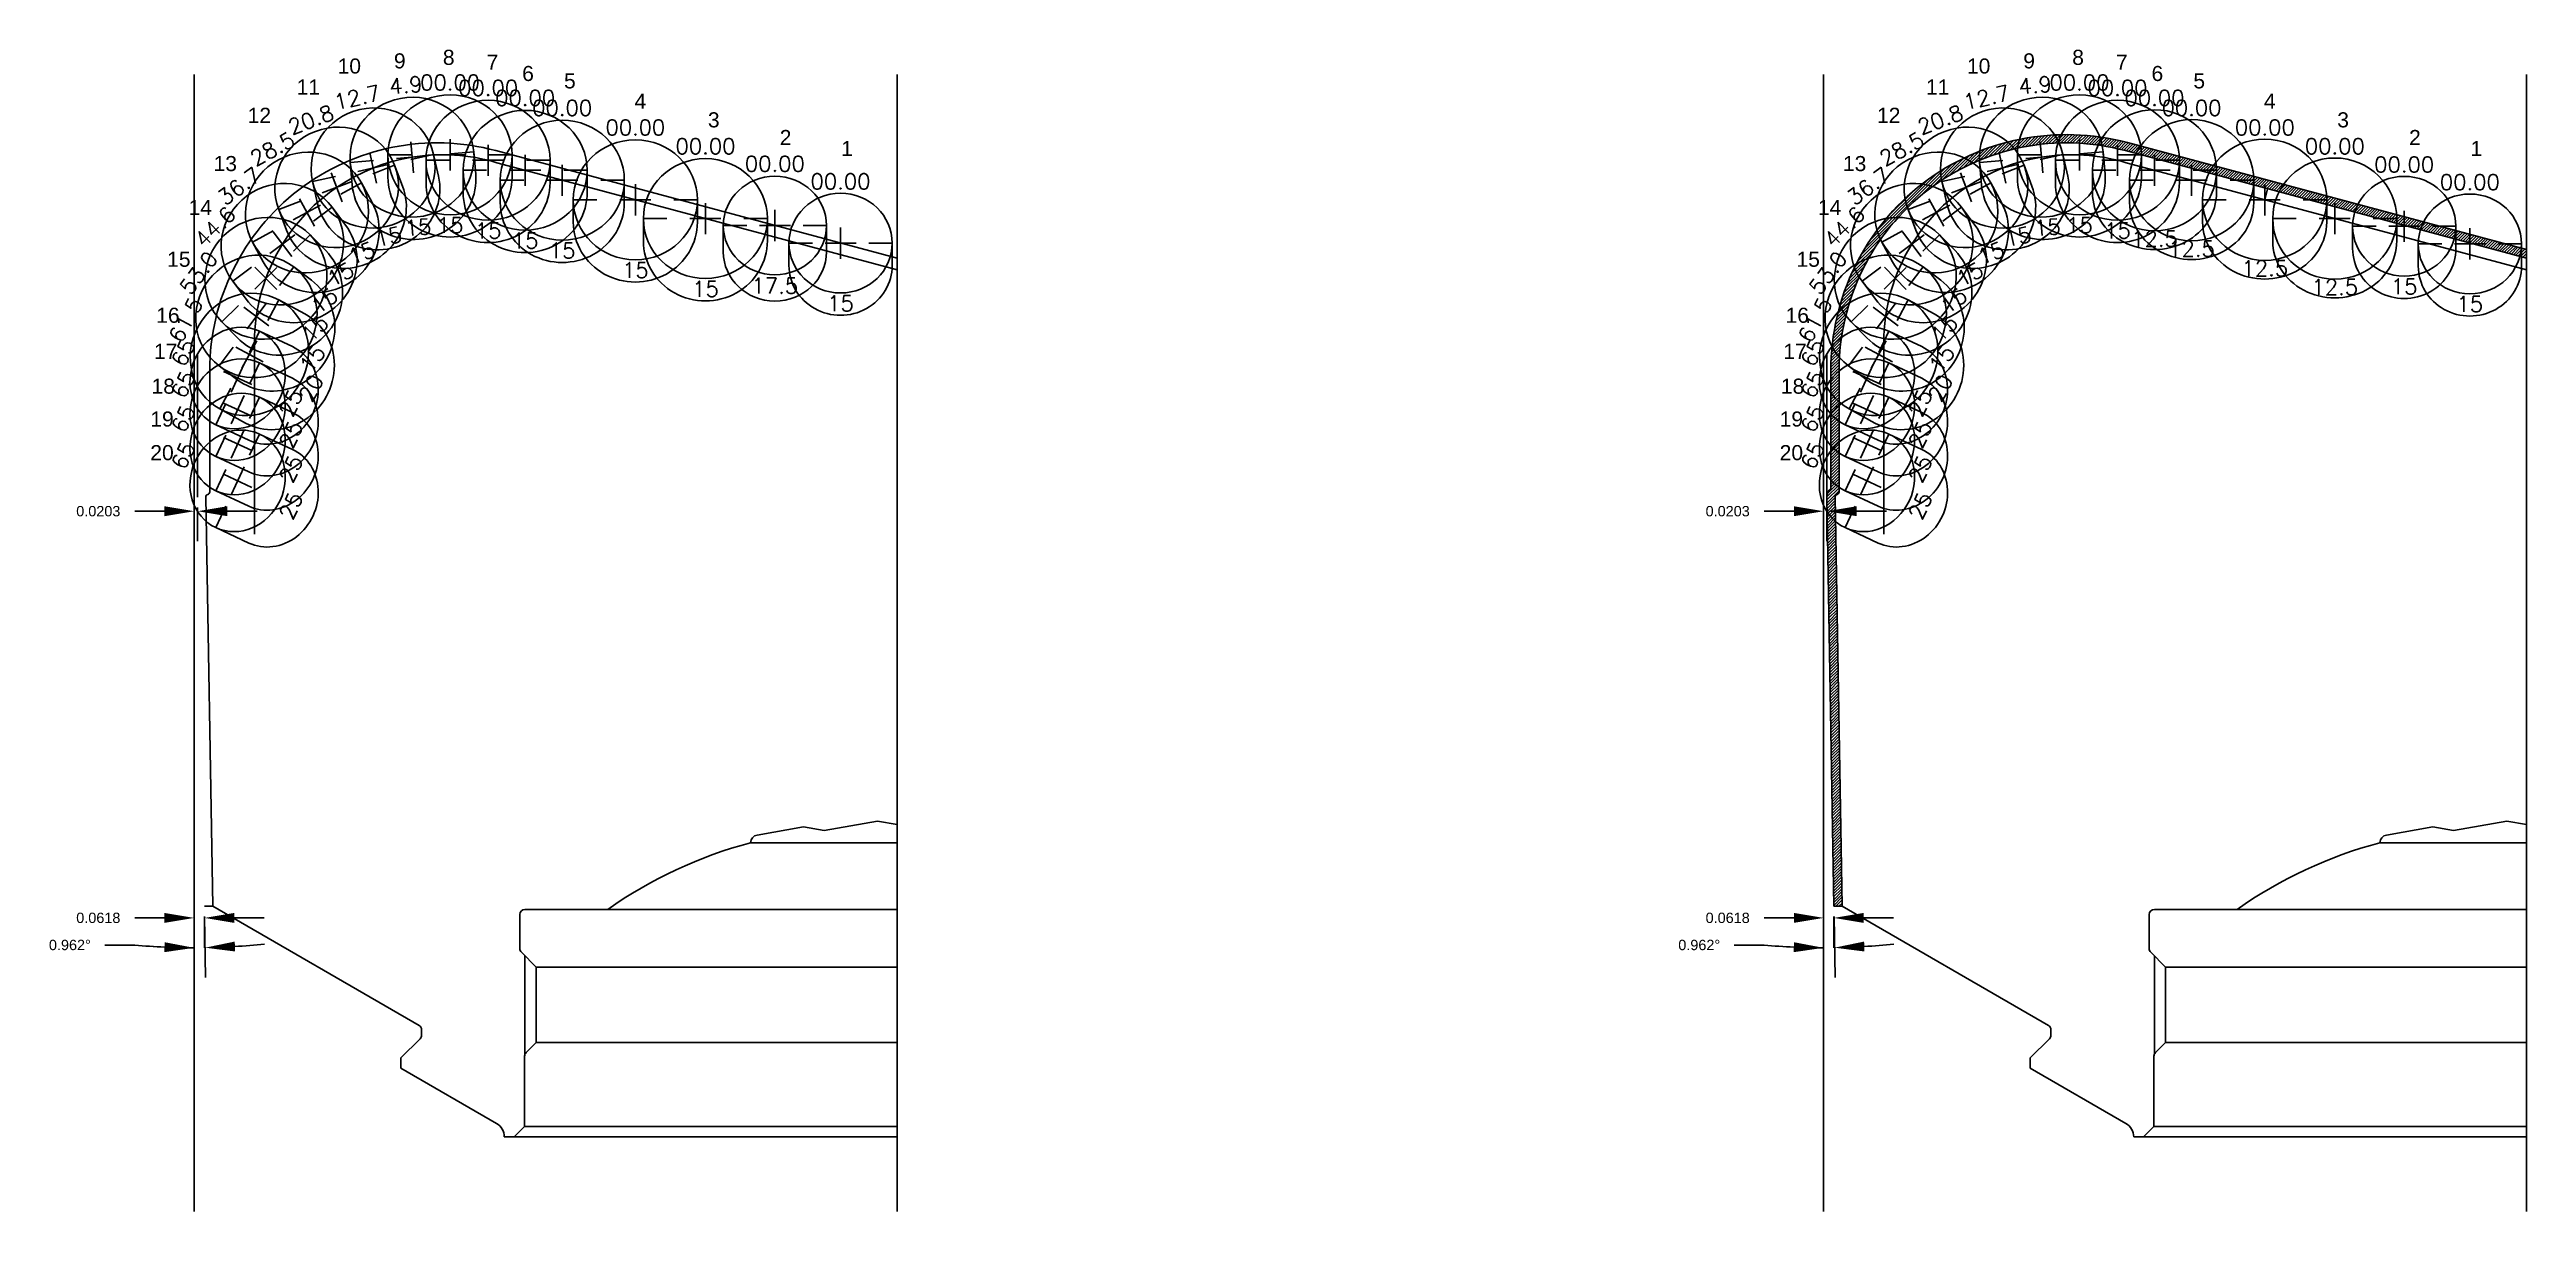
# Model space of a CAD drawing. Header units: inches. Extents: x 0 to 44, y 0 to 27.6.
# Drawn here: x 12.46 to 27.44, y 20.54 to 27.56 of the extents above; entities that cross this region are included whole.
import ezdxf
from ezdxf.enums import TextEntityAlignment as Align
from ezdxf.lldxf.tags import DXFTag

# ---------------------------------------------------------------- set-up
doc = ezdxf.new("R2010")
doc.units = ezdxf.units.IN
doc.header["$LTSCALE"] = 0.5
doc.header["$MEASUREMENT"] = 0
doc.header["$PDMODE"] = 35
doc.layers.get('Defpoints').update_dxf_attribs({"color": 1})
for name, color, linetype in [('Blade1', 40, 'Continuous'), ('Blade2', 6, 'Continuous'), ('Blade3', 112, 'Continuous'), ('Blade4', 181, 'Continuous'), ('CDG-38310R1', 7, 'Continuous'), ('CLine', 5, 'CENTER2'), ('Cutlets', 211, 'Continuous'), ('Cutter Tip Height', 50, 'Continuous'), ('Default', 7, 'Continuous')]:
    doc.layers.add(name, color=color, linetype=linetype)
doc.styles.add('RomanS', font='romans')
doc.styles.get("Standard").update_dxf_attribs({"font": 'arial.ttf'})
tags = doc.linetypes.add('CENTER', pattern=[2, 1.25, -0.25, 0.25, -0.25]).pattern_tags.tags
tags[10:11] = [DXFTag(74, 4), DXFTag(75, 0), DXFTag(340, '0'), DXFTag(46, 0.0), DXFTag(50, 0.0), DXFTag(44, 0.0), DXFTag(45, 0.0)]
tags[8:9] = [DXFTag(74, 4), DXFTag(75, 0), DXFTag(340, '0'), DXFTag(46, 0.0), DXFTag(50, 0.0), DXFTag(44, 0.0), DXFTag(45, 0.0)]
tags[6:7] = [DXFTag(74, 4), DXFTag(75, 0), DXFTag(340, '0'), DXFTag(46, 0.0), DXFTag(50, 0.0), DXFTag(44, 0.0), DXFTag(45, 0.0)]
tags[4:5] = [DXFTag(74, 4), DXFTag(75, 0), DXFTag(340, '0'), DXFTag(46, 0.0), DXFTag(50, 0.0), DXFTag(44, 0.0), DXFTag(45, 0.0)]
tags = doc.linetypes.add('CENTER2', pattern=[1.125, 0.75, -0.125, 0.125, -0.125]).pattern_tags.tags
tags[10:11] = [DXFTag(74, 4), DXFTag(75, 0), DXFTag(340, '0'), DXFTag(46, 0.0), DXFTag(50, 0.0), DXFTag(44, 0.0), DXFTag(45, 0.0)]
tags[8:9] = [DXFTag(74, 4), DXFTag(75, 0), DXFTag(340, '0'), DXFTag(46, 0.0), DXFTag(50, 0.0), DXFTag(44, 0.0), DXFTag(45, 0.0)]
tags[6:7] = [DXFTag(74, 4), DXFTag(75, 0), DXFTag(340, '0'), DXFTag(46, 0.0), DXFTag(50, 0.0), DXFTag(44, 0.0), DXFTag(45, 0.0)]
tags[4:5] = [DXFTag(74, 4), DXFTag(75, 0), DXFTag(340, '0'), DXFTag(46, 0.0), DXFTag(50, 0.0), DXFTag(44, 0.0), DXFTag(45, 0.0)]
tags = doc.linetypes.add('HIDDEN2', pattern=[0.1875, 0.125, -0.0625]).pattern_tags.tags
tags[6:7] = [DXFTag(74, 4), DXFTag(75, 0), DXFTag(340, '0'), DXFTag(46, 0.0), DXFTag(50, 0.0), DXFTag(44, 0.0), DXFTag(45, 0.0)]
tags[4:5] = [DXFTag(74, 4), DXFTag(75, 0), DXFTag(340, '0'), DXFTag(46, 0.0), DXFTag(50, 0.0), DXFTag(44, 0.0), DXFTag(45, 0.0)]
doc.dimstyles.get("Standard").update_dxf_attribs({"dimtxt": 0.0625, "dimasz": 0.18, "dimexe": 0.18, "dimexo": 0.0625, "dimgap": 0.09, "dimtad": 0, "dimtih": 1, "dimtoh": 1, "dimdec": 4, "dimzin": 0, "dimdsep": 46, "dimtxsty": 'Standard', "dimcen": 0.09, "dimadec": 3, "dimazin": 0, "dimtfac": 1, "dimtdec": 4, "dimtofl": 0, "dimtmove": 0, "dimatfit": 3, "dimfxl": 1, "dimtolj": 1, "dimtzin": 0, "dimarcsym": 0})

msp = doc.modelspace()

# ---------------------------------------------------------------- texts
at = {"layer": 'Blade1'}
for s, height, p in [('9', 0.0912, (14.54334, 27.4484)), ('5', 0.0912, (15.57176, 27.32746)), ('9', 0.0912, (24.39525, 27.4484)), ('5', 0.0912, (25.42367, 27.32746)), ('3', 0.0912, (16.44187, 27.09205)), ('3', 0.0912, (26.29378, 27.09205)), ('1', 0.0912, (17.24775, 26.91891)), ('1', 0.0912, (27.09965, 26.91891)), ('13', 0.091201, (13.45267, 26.82765)), ('13', 0.091201, (23.30458, 26.82765)), ('17', 0.091201, (13.09225, 25.69288)), ('17', 0.091201, (22.94416, 25.69288))]:
    msp.add_text(s, height=height, dxfattribs=at).set_placement(p)
at = {"layer": 'Blade2'}
for s, height, p in [('10', 0.091201, (14.20269, 27.41727)), ('6', 0.0912, (15.31871, 27.37221)), ('10', 0.091201, (24.0546, 27.41727)), ('6', 0.0912, (25.17062, 27.37221)), ('14', 0.091201, (13.30166, 26.56251)), ('14', 0.091201, (23.15357, 26.56251)), ('18', 0.091201, (13.07755, 25.48224)), ('18', 0.091201, (22.92946, 25.48224))]:
    msp.add_text(s, height=height, dxfattribs=at).set_placement(p)
at = {"layer": 'Blade3'}
for s, height, p in [('7', 0.0912, (15.10395, 27.44062)), ('7', 0.0912, (24.95586, 27.44062)), ('11', 0.091201, (13.95488, 27.29068)), ('4', 0.0912, (15.99806, 27.20489)), ('11', 0.091201, (23.80679, 27.29068)), ('4', 0.0912, (25.84996, 27.20489)), ('2', 0.0912, (16.87595, 26.98505)), ('2', 0.0912, (26.72786, 26.98505)), ('15', 0.091201, (13.17206, 26.24929)), ('15', 0.091201, (23.02397, 26.24929)), ('19', 0.091201, (13.07019, 25.28384)), ('19', 0.091201, (22.9221, 25.28384))]:
    msp.add_text(s, height=height, dxfattribs=at).set_placement(p)
at = {"layer": 'Blade4'}
for s, height, p in [('8', 0.0912, (14.83922, 27.4698)), ('8', 0.0912, (24.69112, 27.4698)), ('12', 0.091201, (13.659, 27.11947)), ('12', 0.091201, (23.51091, 27.11947)), ('16', 0.091201, (13.10588, 25.91077)), ('16', 0.091201, (22.95779, 25.91077)), ('20', 0.091201, (13.07019, 25.08055)), ('20', 0.091201, (22.9221, 25.08055))]:
    msp.add_text(s, height=height, dxfattribs=at).set_placement(p)

# ---------------------------------------------------------------- blocks, each defined once
blk = doc.blocks.new('*D83')
at = {"color": 0, "lineweight": -2, "transparency": 16777216}
for p, q in [((13.336, 22.421), (13.336, 22.134)), ((13.398, 22.322), (13.398, 22.134)), ((13.156, 22.314), (12.976, 22.314)), ((13.578, 22.314), (13.758, 22.314))]:
    blk.add_line(p, q, dxfattribs=at)
at = {"color": 0, "transparency": 16777216}
for points in [[(13.156, 22.344), (13.156, 22.284), (13.336, 22.314)], [(13.578, 22.344), (13.578, 22.284), (13.398, 22.314)]]:
    blk.add_solid(points, dxfattribs=at)
at = {"layer": 'Defpoints', "color": 0, "transparency": 16777216}
for p in [(13.336, 22.483), (13.398, 22.384), (13.336, 22.314)]:
    blk.add_point(p, dxfattribs=at)
at = {"color": 0, "transparency": 16777216, "insert": (12.756, 22.314), "char_height": 0.0625, "attachment_point": 5}
blk.add_mtext('\\A1;0.0618', dxfattribs=at)
blk = doc.blocks.new('CMark')
at = {"layer": 'CLine'}
for p, q in [((-0.094, 0), (0.094, 0)), ((0, 0.094), (0, -0.094))]:
    blk.add_line(p, q, dxfattribs=at)
blk = doc.blocks.new('1913@15')
for p, q in [((-0.233, 0), (-0.375, 0)), ((0.233, 0), (0.375, 0))]:
    blk.add_line(p, q)
at = {"color": 8, "linetype": 'HIDDEN2', "ltscale": 0.5}
for p, q in [((-0.375, -0.135), (-0.375, 0)), ((0.375, -0.135), (0.375, 0))]:
    blk.add_line(p, q, dxfattribs=at)
blk.add_ellipse((0, 0), major_axis=(-0.375, 0), ratio=0.965926)
blk.add_ellipse((0, -0.135), major_axis=(-0.375, 0), ratio=0.965926, start_param=0, end_param=3.141593, dxfattribs=at)
blk.add_blockref('CMark', (0, 0))
at = {"style": 'RomanS'}
blk.add_text('15', height=0.094, dxfattribs=at).set_placement((0, -0.425), align=Align.MIDDLE_CENTER)
blk.add_attdef('ANG', text='', height=0.094, dxfattribs=at).set_placement((0, 0.362), align=Align.BOTTOM_CENTER)
blk = doc.blocks.new('*D85')
at = {"color": 0, "lineweight": -2, "transparency": 16777216}
for p, q in [((13.399, 22.322), (13.405, 21.954)), ((12.976, 22.15), (12.796, 22.15))]:
    blk.add_line(p, q, dxfattribs=at)
for start, end in [(264.75, 270), (264.7514, 267.3757), (273.5868, 276.2111)]:
    blk.add_arc((13.336, 26.063), 3.93, start, end, dxfattribs=at)
at = {"color": 0, "transparency": 16777216}
for points in [[(13.157, 22.167), (13.155, 22.107), (13.336, 22.133)], [(13.583, 22.111), (13.581, 22.171), (13.402, 22.134)]]:
    blk.add_solid(points, dxfattribs=at)
at = {"layer": 'Defpoints', "color": 0, "transparency": 16777216}
for p in [(13.336, 27.412), (13.356, 24.858), (13.398, 22.384), (13.38, 22.133), (13.336, 20.54)]:
    blk.add_point(p, dxfattribs=at)
at = {"color": 0, "transparency": 16777216, "insert": (12.584, 22.15), "char_height": 0.0625, "attachment_point": 5}
blk.add_mtext('\\A1;0.962°', dxfattribs=at)
blk = doc.blocks.new('*D86')
at = {"color": 0, "lineweight": -2, "transparency": 16777216}
for p, q in [((13.156, 24.772), (12.976, 24.772)), ((13.336, 24.82), (13.336, 24.592)), ((13.356, 24.795), (13.356, 24.592)), ((13.536, 24.772), (13.716, 24.772))]:
    blk.add_line(p, q, dxfattribs=at)
at = {"color": 0, "transparency": 16777216}
for points in [[(13.156, 24.802), (13.156, 24.742), (13.336, 24.772)], [(13.536, 24.802), (13.536, 24.742), (13.356, 24.772)]]:
    blk.add_solid(points, dxfattribs=at)
at = {"layer": 'Defpoints', "color": 0, "transparency": 16777216}
for p in [(13.336, 24.882), (13.336, 24.772), (13.356, 24.858)]:
    blk.add_point(p, dxfattribs=at)
at = {"color": 0, "transparency": 16777216, "insert": (12.756, 24.772), "char_height": 0.0625, "attachment_point": 5}
blk.add_mtext('\\A1;0.0203', dxfattribs=at)
blk = doc.blocks.new('1613@25')
for p, q in [((-0.17, 0), (-0.312, 0)), ((0.171, 0), (0.312, 0))]:
    blk.add_line(p, q)
at = {"color": 8, "linetype": 'HIDDEN2', "ltscale": 0.5}
blk.add_line((-0.312, 0), (-0.312, -0.22), dxfattribs=at)
at = {"color": 8, "linetype": 'HIDDEN2', "ltscale": 0.5, "flags": 128}
blk.add_lwpolyline([(0.312, 0), (0.312, -0.22)], dxfattribs=at)
blk.add_ellipse((0, 0), major_axis=(-0.312, 0), ratio=0.906308, start_param=-3.141592653589793, end_param=3.141592653589793)
at = {"color": 8, "linetype": 'HIDDEN2', "ltscale": 0.5}
blk.add_ellipse((0, -0.22), major_axis=(-0.312, 0), ratio=0.906308, start_param=0, end_param=3.141593, dxfattribs=at)
blk.add_blockref('CMark', (0, 0))
at = {"style": 'RomanS'}
blk.add_text('25', height=0.094, dxfattribs=at).set_placement((0, -0.356), align=Align.MIDDLE_CENTER)
blk.add_attdef('ANG', text='', height=0.094, dxfattribs=at).set_placement((0, 0.287), align=Align.BOTTOM_CENTER)
blk = doc.blocks.new('1913@20')
for p, q in [((-0.233, 0), (-0.375, 0)), ((0.233, 0), (0.375, 0))]:
    blk.add_line(p, q)
at = {"color": 8, "linetype": 'HIDDEN2', "ltscale": 0.5}
for p, q in [((-0.375, -0.178), (-0.375, 0)), ((0.375, -0.178), (0.375, 0))]:
    blk.add_line(p, q, dxfattribs=at)
blk.add_ellipse((0, 0), major_axis=(-0.375, 0), ratio=0.939693)
blk.add_ellipse((0, -0.178), major_axis=(-0.375, 0), ratio=0.939693, start_param=0, end_param=3.141593, dxfattribs=at)
blk.add_blockref('CMark', (0, 0))
at = {"style": 'RomanS'}
blk.add_text('20', height=0.094, dxfattribs=at).set_placement((0, -0.425), align=Align.MIDDLE_CENTER)
blk.add_attdef('ANG', text='', height=0.094, dxfattribs=at).set_placement((0, 0.362), align=Align.BOTTOM_CENTER)
blk = doc.blocks.new('1613@17.5')
for p, q in [((-0.17, 0), (-0.312, 0)), ((0.171, 0), (0.312, 0))]:
    blk.add_line(p, q)
at = {"color": 8, "linetype": 'HIDDEN2', "ltscale": 0.5}
blk.add_line((-0.312, 0), (-0.312, -0.159), dxfattribs=at)
at = {"color": 8, "linetype": 'HIDDEN2', "ltscale": 0.5, "flags": 128}
blk.add_lwpolyline([(0.312, 0), (0.312, -0.159)], dxfattribs=at)
at = {"extrusion": (0, 0, -1)}
blk.add_ellipse((0, 0), major_axis=(-0.312, 0), ratio=0.953717, start_param=-3.141592653589793, end_param=3.141592653589793, dxfattribs=at)
at = {"color": 8, "linetype": 'HIDDEN2', "ltscale": 0.5}
blk.add_ellipse((0, -0.159), major_axis=(0.312, 0), ratio=0.953717, start_param=3.141593, end_param=6.283185, dxfattribs=at)
blk.add_blockref('CMark', (0, 0))
at = {"style": 'RomanS'}
blk.add_text('17.5', height=0.094, dxfattribs=at).set_placement((0, -0.364), align=Align.MIDDLE_CENTER)
blk.add_attdef('ANG', text='', height=0.094, dxfattribs=at).set_placement((0, 0.298), align=Align.BOTTOM_CENTER)
blk = doc.blocks.new('1613@15')
for p, q in [((-0.17, 0), (-0.312, 0)), ((0.171, 0), (0.312, 0))]:
    blk.add_line(p, q)
at = {"color": 8, "linetype": 'HIDDEN2', "ltscale": 0.5}
blk.add_line((-0.312, 0), (-0.312, -0.135), dxfattribs=at)
at = {"color": 8, "linetype": 'HIDDEN2', "ltscale": 0.5, "flags": 128}
blk.add_lwpolyline([(0.312, 0), (0.312, -0.135)], dxfattribs=at)
blk.add_ellipse((0, 0), major_axis=(-0.312, 0), ratio=0.965926, start_param=-3.141592653589793, end_param=3.141592653589793)
at = {"color": 8, "linetype": 'HIDDEN2', "ltscale": 0.5}
blk.add_ellipse((0, -0.135), major_axis=(-0.312, 0), ratio=0.965926, start_param=0, end_param=3.141593, dxfattribs=at)
blk.add_blockref('CMark', (0, 0))
at = {"style": 'RomanS'}
blk.add_text('15', height=0.094, dxfattribs=at).set_placement((0, -0.364), align=Align.MIDDLE_CENTER)
blk.add_attdef('ANG', text='', height=0.094, dxfattribs=at).set_placement((0, 0.298), align=Align.BOTTOM_CENTER)
blk = doc.blocks.new('*D134')
at = {"color": 0, "lineweight": -2, "transparency": 16777216}
for p, q in [((23.188, 22.421), (23.188, 22.134)), ((23.25, 22.322), (23.25, 22.134)), ((23.008, 22.314), (22.828, 22.314)), ((23.43, 22.314), (23.61, 22.314))]:
    blk.add_line(p, q, dxfattribs=at)
at = {"color": 0, "transparency": 16777216}
for points in [[(23.008, 22.344), (23.008, 22.284), (23.188, 22.314)], [(23.43, 22.344), (23.43, 22.284), (23.25, 22.314)]]:
    blk.add_solid(points, dxfattribs=at)
at = {"layer": 'Defpoints', "color": 0, "transparency": 16777216}
for p in [(23.188, 22.483), (23.25, 22.384), (23.188, 22.314)]:
    blk.add_point(p, dxfattribs=at)
at = {"color": 0, "transparency": 16777216, "insert": (22.608, 22.314), "char_height": 0.0625, "attachment_point": 5}
blk.add_mtext('\\A1;0.0618', dxfattribs=at)
blk = doc.blocks.new('*D135')
at = {"color": 0, "lineweight": -2, "transparency": 16777216}
for p, q in [((23.251, 22.322), (23.257, 21.954)), ((22.828, 22.15), (22.648, 22.15))]:
    blk.add_line(p, q, dxfattribs=at)
for start, end in [(264.75, 270), (264.7514, 267.3757), (273.5868, 276.2111)]:
    blk.add_arc((23.188, 26.063), 3.93, start, end, dxfattribs=at)
at = {"color": 0, "transparency": 16777216}
for points in [[(23.009, 22.167), (23.007, 22.107), (23.188, 22.133)], [(23.435, 22.111), (23.433, 22.171), (23.254, 22.134)]]:
    blk.add_solid(points, dxfattribs=at)
at = {"layer": 'Defpoints', "color": 0, "transparency": 16777216}
for p in [(23.188, 27.412), (23.208, 24.858), (23.25, 22.384), (23.232, 22.133), (23.188, 20.54)]:
    blk.add_point(p, dxfattribs=at)
at = {"color": 0, "transparency": 16777216, "insert": (22.436, 22.15), "char_height": 0.0625, "attachment_point": 5}
blk.add_mtext('\\A1;0.962°', dxfattribs=at)
blk = doc.blocks.new('*D136')
at = {"color": 0, "lineweight": -2, "transparency": 16777216}
for p, q in [((23.008, 24.772), (22.828, 24.772)), ((23.188, 24.82), (23.188, 24.592)), ((23.208, 24.795), (23.208, 24.592)), ((23.388, 24.772), (23.568, 24.772))]:
    blk.add_line(p, q, dxfattribs=at)
at = {"color": 0, "transparency": 16777216}
for points in [[(23.008, 24.802), (23.008, 24.742), (23.188, 24.772)], [(23.388, 24.802), (23.388, 24.742), (23.208, 24.772)]]:
    blk.add_solid(points, dxfattribs=at)
at = {"layer": 'Defpoints', "color": 0, "transparency": 16777216}
for p in [(23.188, 24.882), (23.188, 24.772), (23.208, 24.858)]:
    blk.add_point(p, dxfattribs=at)
at = {"color": 0, "transparency": 16777216, "insert": (22.608, 24.772), "char_height": 0.0625, "attachment_point": 5}
blk.add_mtext('\\A1;0.0203', dxfattribs=at)
blk = doc.blocks.new('1913@12.5')
for p, q in [((-0.233, 0), (-0.375, 0)), ((0.233, 0), (0.375, 0))]:
    blk.add_line(p, q)
at = {"color": 8, "linetype": 'HIDDEN2', "ltscale": 0.5}
for p, q in [((-0.375, -0.135), (-0.375, 0)), ((0.375, -0.135), (0.375, 0))]:
    blk.add_line(p, q, dxfattribs=at)
blk.add_ellipse((0, 0), major_axis=(-0.375, 0), ratio=0.976296)
blk.add_ellipse((0, -0.135), major_axis=(-0.375, 0), ratio=0.91753, start_param=0, end_param=3.141593, dxfattribs=at)
blk.add_blockref('CMark', (0, 0))
at = {"style": 'RomanS'}
blk.add_text('12.5', height=0.094, dxfattribs=at).set_placement((0, -0.414), align=Align.MIDDLE_CENTER)
blk.add_attdef('ANG', text='', height=0.094, dxfattribs=at).set_placement((0, 0.362), align=Align.BOTTOM_CENTER)

# ---------------------------------------------------------------- dimensions: what is measured, and where the dimension line sits
for base, line1, line2, picture, middle in [((13.379938, 22.133357), ((13.356181, 24.857555), (13.397737, 22.38401)), ((13.335924, 20.539831), (13.335924, 27.4116)), '*D85', (12.584307, 22.149598)), ((23.231847, 22.133357), ((23.20809, 24.857555), (23.249646, 22.38401)), ((23.187833, 20.539831), (23.187833, 27.4116)), '*D135', (22.436216, 22.149598))]:
    dim = msp.add_angular_dim_2l(base=base, line1=line1, line2=line2, dimstyle='Standard')
    dim.commit()
    dim.dimension.update_dxf_attribs({"geometry": picture, "text_midpoint": middle})
for base, p1, p2, picture, middle in [((13.33592, 24.77203), (13.35618, 24.85756), (13.33592, 24.88205), '*D86', (12.75619, 24.77203)), ((23.18783, 24.77203), (23.20809, 24.85756), (23.18783, 24.88205), '*D136', (22.6081, 24.77203)), ((13.33592, 22.314), (13.39774, 22.38401), (13.33592, 22.48335), '*D83', (12.75613, 22.314)), ((23.18783, 22.314), (23.24965, 22.38401), (23.18783, 22.48335), '*D134', (22.60804, 22.314))]:
    dim = msp.add_linear_dim(base=base, p1=p1, p2=p2, dimstyle='Standard')
    dim.commit()
    dim.dimension.update_dxf_attribs({"geometry": picture, "text_midpoint": middle})

# ---------------------------------------------------------------- hatches: boundary and pattern name
h = msp.add_hatch()
h.set_pattern_fill('ANSI31', color=251, scale=0.1)
h.set_pattern_definition([(45, (14.216607, 12.790597), (-0.008838835, 0.008838835), [])])
h.paths.add_polyline_path([(25.0254, 26.99975, 0.49314543), (23.23158, 25.62331), (23.23158, 24.90898, 0.22641635), (23.20809, 24.85756), (23.24965, 22.38401), (23.29964, 22.38485), (23.25808, 24.8584, -0.34729034), (23.26983, 24.87379, 0.34259104), (23.28158, 24.88893), (23.28158, 25.62331, -0.49314543), (25.01246, 26.95145), (27.43783, 26.30158), (27.43783, 26.35334)])

# ---------------------------------------------------------------- linework, layer by layer
at = {"color": 1}
for p, q in [((13.35618, 24.85756), (13.35618, 25.72426)), ((23.20809, 24.85756), (23.20809, 25.72426))]:
    msp.add_line(p, q, dxfattribs=at)
for p, q in [((13.39774, 22.38401), (13.44792, 22.38485)), ((23.24965, 22.38401), (23.29983, 22.38485))]:
    msp.add_line(p, q)
at = {"layer": 'CDG-38310R1', "color": 7, "linetype": 'Continuous'}
for p, q in [((17.58592, 22.76866), (16.7001, 22.76866)), ((16.73884, 22.81484), (17.02064, 22.86452)), ((17.02064, 22.86452), (17.14564, 22.84248)), ((17.14564, 22.84248), (17.46664, 22.89908)), ((17.46664, 22.89908), (17.58592, 22.87805)), ((27.43783, 22.76866), (26.55201, 22.76866)), ((26.59075, 22.81484), (26.87255, 22.86452)), ((26.87255, 22.86452), (26.99755, 22.84248)), ((26.99755, 22.84248), (27.31855, 22.89908)), ((27.31855, 22.89908), (27.43783, 22.87805)), ((14.6953, 21.66468), (13.44792, 22.38485)), ((15.30467, 22.12863), (15.30467, 22.33444)), ((15.33592, 22.36569), (15.83592, 22.36569)), ((17.58592, 22.36569), (15.83592, 22.36569)), ((24.54721, 21.66468), (23.29983, 22.38485)), ((25.15658, 22.12863), (25.15658, 22.33444)), ((25.18783, 22.36569), (25.68783, 22.36569)), ((27.43783, 22.36569), (25.68783, 22.36569)), ((15.40357, 22.01679), (15.31383, 22.10654)), ((17.58592, 22.01679), (15.40357, 22.01679)), ((15.40357, 21.56084), (15.40357, 22.01679)), ((25.25548, 22.01679), (25.16574, 22.10654)), ((27.43783, 22.01679), (25.25548, 22.01679)), ((25.25548, 21.56084), (25.25548, 22.01679)), ((14.58592, 21.46816), (14.70177, 21.58401)), ((14.71092, 21.6061), (14.71092, 21.63762)), ((24.43783, 21.46816), (24.55368, 21.58401)), ((24.56283, 21.6061), (24.56283, 21.63762)), ((14.58592, 21.40566), (14.58592, 21.46816)), ((15.33342, 21.05319), (15.33342, 21.47775)), ((15.34258, 21.49984), (15.40357, 21.56084)), ((17.58592, 21.56084), (15.40357, 21.56084)), ((24.43783, 21.40566), (24.43783, 21.46816)), ((25.18533, 21.05319), (25.18533, 21.47775)), ((25.19449, 21.49984), (25.25548, 21.56084)), ((27.43783, 21.56084), (25.25548, 21.56084)), ((15.16405, 21.07188), (14.58592, 21.40566)), ((25.01596, 21.07188), (24.43783, 21.40566)), ((15.27092, 20.99069), (15.21092, 20.99069)), ((15.27092, 20.99069), (15.33342, 21.05319)), ((17.58592, 20.99069), (15.27092, 20.99069)), ((15.33342, 21.05319), (17.58592, 21.05319)), ((25.12283, 20.99069), (25.06283, 20.99069)), ((25.12283, 20.99069), (25.18533, 21.05319)), ((27.43783, 20.99069), (25.12283, 20.99069)), ((25.18533, 21.05319), (27.43783, 21.05319))]:
    msp.add_line(p, q, dxfattribs=at)
at = {"layer": 'CDG-38310R1', "color": 7, "linetype": 'HIDDEN2'}
for p, q in [((15.33592, 21.48999), (15.33592, 22.08444)), ((25.18783, 21.48999), (25.18783, 22.08444))]:
    msp.add_line(p, q, dxfattribs=at)
at = {"layer": 'CDG-38310R1', "color": 7, "linetype": 'Continuous'}
for points in [[(17.58592, 26.30158), (15.16055, 26.95145, 0.49314543), (13.42967, 25.62331), (13.42967, 24.88893, -0.34259104), (13.41792, 24.87379, 0.34729034), (13.40617, 24.8584), (13.44773, 22.38485)], [(27.43783, 26.35334), (25.0254, 26.99975, 0.49314543), (23.23158, 25.62331), (23.23158, 24.90898, 0.22641635), (23.20809, 24.85756), (23.24965, 22.38401)], [(27.43783, 26.30158), (25.01246, 26.95145, 0.49314543), (23.28158, 25.62331), (23.28158, 24.88893, -0.34259104), (23.26983, 24.87379, 0.34729034), (23.25808, 24.8584), (23.29964, 22.38485)]]:
    msp.add_lwpolyline(points, format="xyb", dxfattribs=at)
for centre, radius, start, end in [((17.41069, 20.11669), 2.74552, 105, 125), ((16.74699, 22.76866), 0.04689, 99.999997, 180), ((27.2626, 20.11669), 2.74552, 105, 125), ((26.5989, 22.76866), 0.04689, 99.999997, 180), ((15.33592, 22.33444), 0.03125, 90, 180), ((25.18783, 22.33444), 0.03125, 90, 180), ((15.33592, 22.12863), 0.03125, 180, 225), ((25.18783, 22.12863), 0.03125, 180, 225), ((14.67967, 21.63762), 0.03125, 0, 60), ((14.67967, 21.6061), 0.03125, 315, 0), ((24.53158, 21.63762), 0.03125, 0, 60), ((24.53158, 21.6061), 0.03125, 315, 0), ((15.36467, 21.47775), 0.03125, 135, 180), ((25.21658, 21.47775), 0.03125, 135, 180), ((15.11717, 20.99069), 0.09375, 0, 60), ((24.96908, 20.99069), 0.09375, 0, 60)]:
    msp.add_arc(centre, radius, start, end, dxfattribs=at)
at = {"layer": 'Cutlets'}
msp.add_line((25.85499, 26.65425), (25.87285, 26.72091), dxfattribs=at)
at = {"layer": 'Cutter Tip Height', "color": 30}
for points in [[(17.58592, 26.23013), (15.5615, 26.77257), (15.16579, 26.8786, 0.11490191), (14.65084, 26.91147, 0.21672982), (13.8692, 26.38595, 0.13888928), (13.70024, 25.78943), (13.70024, 25.49918), (13.70024, 24.63304)], [(27.43783, 26.23013), (25.41341, 26.77257), (25.0177, 26.8786, 0.11490191), (24.50275, 26.91147, 0.21672982), (23.72111, 26.38595, 0.13888928), (23.55215, 25.78943), (23.55215, 25.49918), (23.55215, 24.63304)]]:
    msp.add_lwpolyline(points, format="xyb", dxfattribs=at)
at = {"layer": 'Default', "color": 7, "linetype": 'CENTER', "ltscale": 0.5}
for p, q in [((13.33592, 20.53983), (13.33592, 27.4116)), ((23.18783, 20.53983), (23.18783, 27.4116))]:
    msp.add_line(p, q, dxfattribs=at)
at = {"layer": 'Default', "color": 7, "linetype": 'CENTER'}
for p, q in [((17.58592, 20.53983), (17.58592, 27.4116)), ((27.43783, 20.53983), (27.43783, 27.4116))]:
    msp.add_line(p, q, dxfattribs=at)

# ---------------------------------------------------------------- block references
at = {"layer": 'Blade1'}
for name, p, rotation, values in [('1913@15', (14.6528, 26.91164), 4.9, {'ANG': '4.9'}), ('1913@15', (24.50471, 26.91164), 4.9, {'ANG': '4.9'}), ('1913@15', (13.86931, 26.38603), 36.7, {'ANG': '36.7'}), ('1913@15', (23.72122, 26.38603), 36.7, {'ANG': '36.7'}), ('1613@25', (13.59845, 25.57697), 65, {'ANG': '65'}), ('1613@25', (23.45036, 25.57697), 65, {'ANG': '65'})]:
    msp.add_blockref(name, p, dxfattribs=dict(at, rotation=rotation)).add_auto_attribs(values)
for name, p in [('1913@15', (15.5615, 26.77257)), ('1913@12.5', (25.41341, 26.77257)), ('1913@15', (16.42667, 26.54075)), ('1913@12.5', (26.27858, 26.54075)), ('1613@15', (17.24399, 26.39244)), ('1613@15', (27.0959, 26.38794))]:
    msp.add_blockref(name, p, dxfattribs=at).add_auto_attribs({'ANG': '00.00'})
at = {"layer": 'Blade2'}
for name, p, rotation, values in [('1913@15', (14.41742, 26.84643), 12.7, {'ANG': '12.7'}), ('1913@15', (24.26933, 26.84643), 12.7, {'ANG': '12.7'}), ('1913@15', (13.76929, 26.17972), 44.6, {'ANG': '44.6'}), ('1913@15', (23.6212, 26.17972), 44.6, {'ANG': '44.6'}), ('1613@25', (13.59845, 25.38553), 65, {'ANG': '65'}), ('1613@25', (23.45036, 25.38553), 65, {'ANG': '65'})]:
    msp.add_blockref(name, p, dxfattribs=dict(at, rotation=rotation)).add_auto_attribs(values)
for name, p in [('1913@15', (15.33688, 26.83276)), ('1913@12.5', (25.18879, 26.83276))]:
    msp.add_blockref(name, p, dxfattribs=at).add_auto_attribs({'ANG': '00.00'})
at = {"layer": 'Blade3'}
for name, p in [('1913@15', (15.11235, 26.89329)), ('1913@15', (24.96426, 26.89329)), ('1913@15', (16.00308, 26.65425)), ('1913@12.5', (25.85499, 26.65425)), ('1613@17.5', (16.84705, 26.4988)), ('1613@15', (26.69896, 26.4943))]:
    msp.add_blockref(name, p, dxfattribs=at).add_auto_attribs({'ANG': '00.00'})
for name, p, rotation, values in [('1913@15', (14.19725, 26.72947), 20.8, {'ANG': '20.8'}), ('1913@15', (24.04916, 26.72947), 20.8, {'ANG': '20.8'}), ('1913@15', (13.71158, 25.94964), 53, {'ANG': '53.0'}), ('1913@15', (23.56349, 25.94964), 53, {'ANG': '53.0'}), ('1613@25', (13.59845, 25.17815), 65, {'ANG': '65'}), ('1613@25', (23.45036, 25.17815), 65, {'ANG': '65'})]:
    msp.add_blockref(name, p, dxfattribs=dict(at, rotation=rotation)).add_auto_attribs(values)
at = {"layer": 'Blade4'}
for p in [(14.88253, 26.92605), (24.73444, 26.92605)]:
    msp.add_blockref('1913@15', p, dxfattribs=at).add_auto_attribs({'ANG': '00.00'})
for name, p, rotation, values in [('1913@15', (14.01753, 26.57757), 28.5, {'ANG': '28.5'}), ('1913@15', (23.86944, 26.57757), 28.5, {'ANG': '28.5'}), ('1913@20', (13.66924, 25.7197), 61.50000000000001, {'ANG': '61.5'}), ('1913@20', (23.52115, 25.7197), 61.50000000000001, {'ANG': '61.5'}), ('1613@25', (13.59845, 24.95567), 65, {'ANG': '65'}), ('1613@25', (23.45036, 24.95567), 65, {'ANG': '65'})]:
    msp.add_blockref(name, p, dxfattribs=dict(at, rotation=rotation)).add_auto_attribs(values)

msp.set_redraw_order([(e.dxf.handle, doc.entitydb.next_handle()) for e in msp.query("TEXT MTEXT ATTDEF DIMENSION ARC_DIMENSION")])  # texts and dimensions are drawn at this point

doc.saveas('drawing.dxf')
